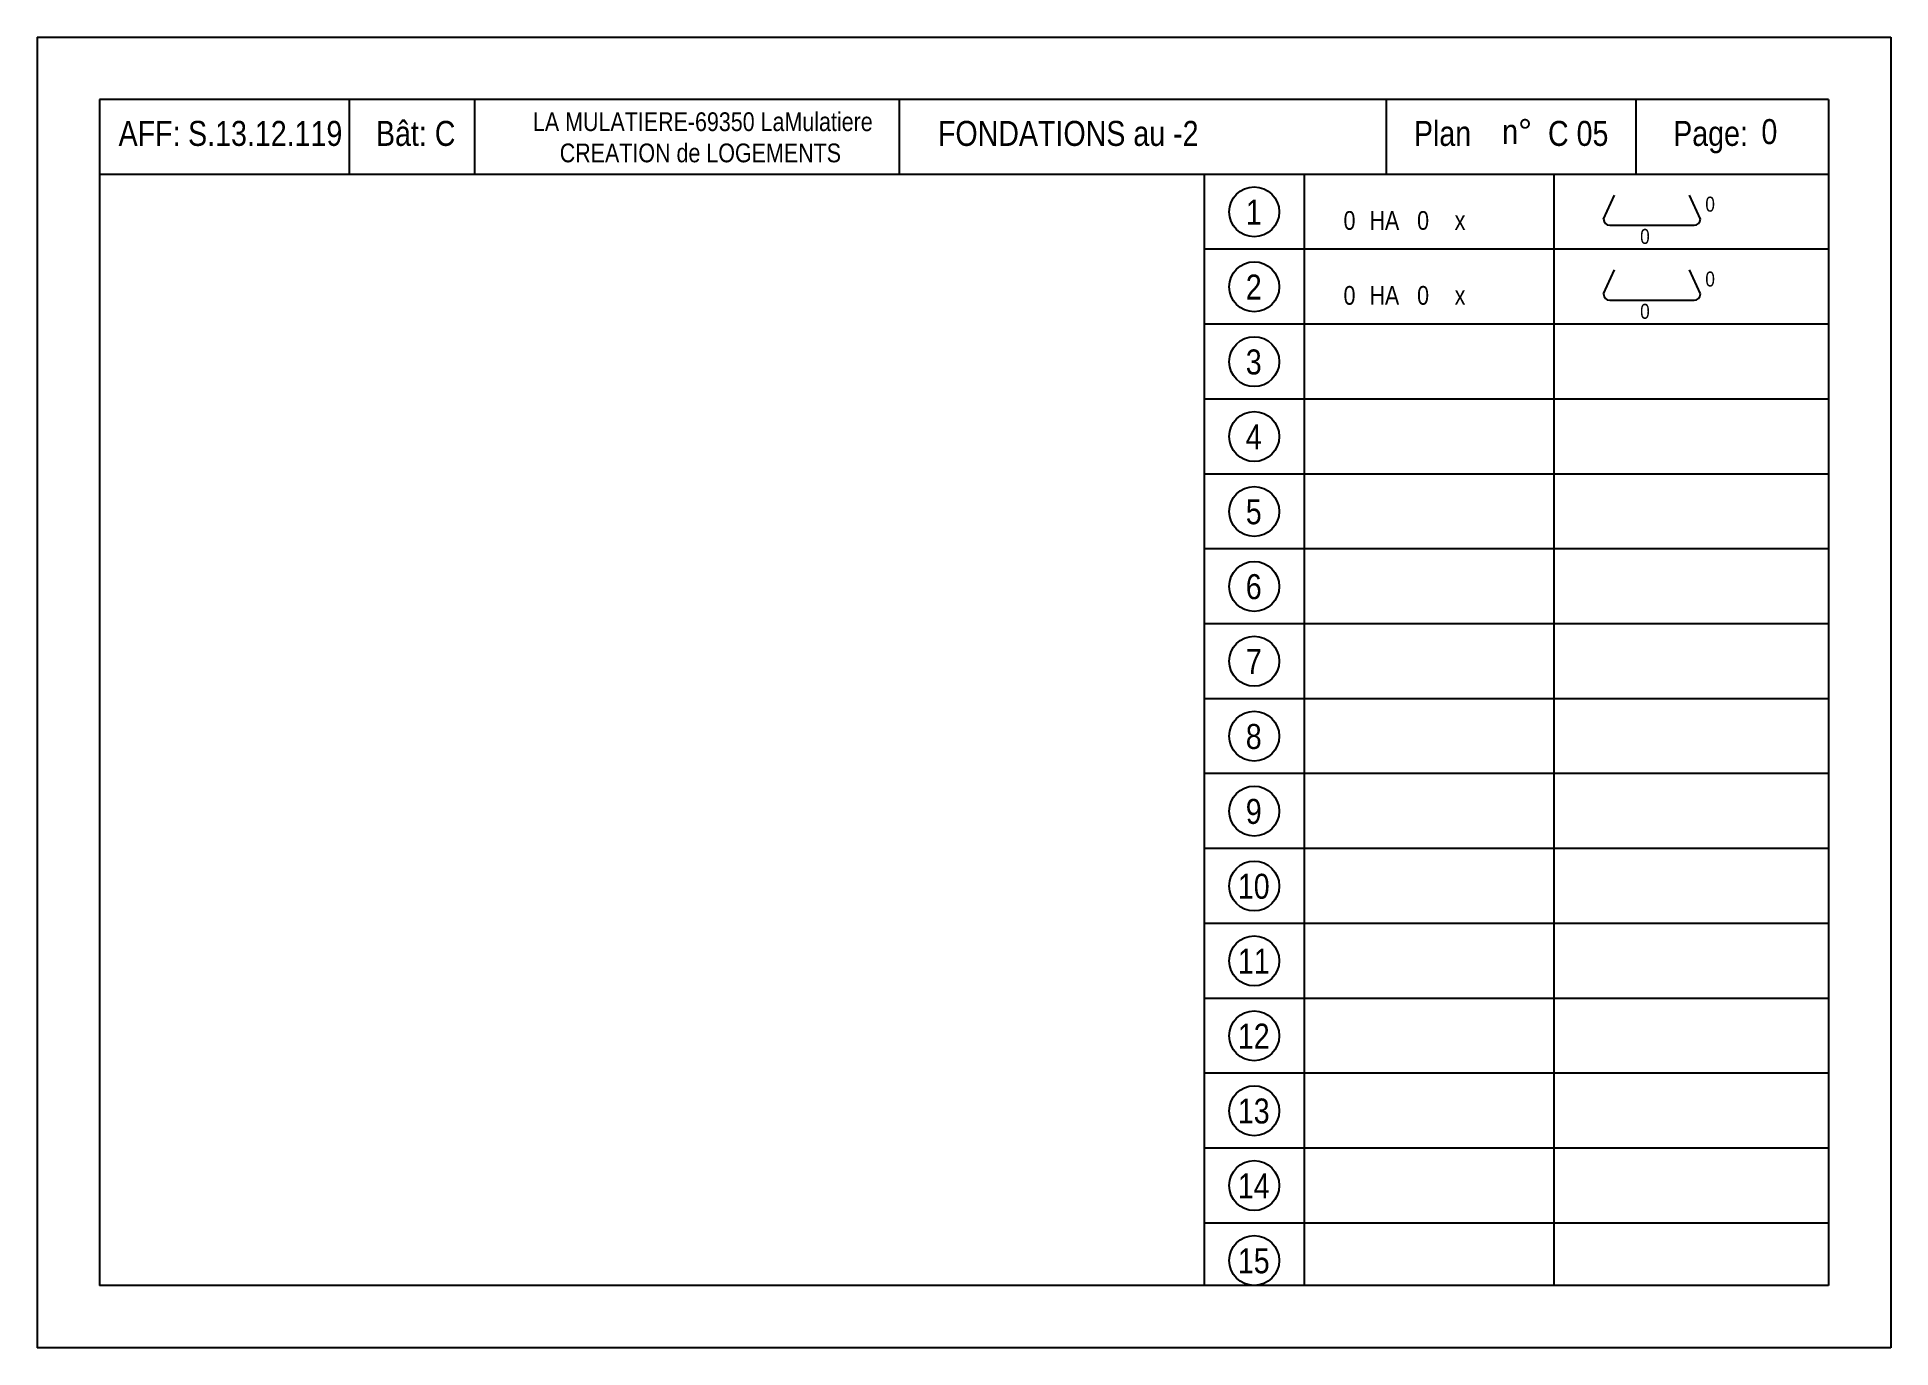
# Model space of a CAD drawing. Header units: centimetres. Extents: x -4990 to 114398, y -61489 to -12305.
# Drawn here: x 80282 to 81767, y -42652 to -41602 of the extents above; entities that cross this region are included whole.
import ezdxf
from ezdxf.enums import TextEntityAlignment as Align

# ---------------------------------------------------------------- set-up
doc = ezdxf.new("R2010")
doc.units = ezdxf.units.CM
doc.header["$LTSCALE"] = 0.5
for name, color, linetype in [('01_fenetres', 171, 'CONTINUOUS'), ('01_linteaux', 2, 'CONTINUOUS'), ('01_texte', 230, 'CONTINUOUS')]:
    doc.layers.add(name, color=color, linetype=linetype)
doc.styles.add('STYLE2', font='ARIALN.TTF')

msp = doc.modelspace()

# ---------------------------------------------------------------- texts
at = {"layer": '01_texte', "style": 'STYLE2'}
for s, height, p in [('S.13.12.119', 20, (80402.96, -41689.151)), ('Bât: C', 20, (80553.46, -41689.151)), ('LA MULATIERE-69350 LaMulatiere', 15, (80679.197, -41677.284)), ('FONDATIONS au -2', 20, (81003.618, -41689.151)), ('Plan', 20, (81384.913, -41689.151)), ('n%%D', 20, (81455.598, -41687.709)), (' C 05', 20, (81485.941, -41689.151)), ('0', 20, (81663.267, -41687.709)), ('AFF:', 20, (80347.296, -41689.151)), ('Page:', 20, (81592.582, -41689.151)), ('CREATION de LOGEMENTS', 15, (80700.679, -41702.284)), ('HA', 15, (81349.291, -41756.402)), ('0', 15, (81387.459, -41756.402)), ('0', 12, (81618.342, -41741.825)), ('x', 15, (81417.559, -41756.402)), ('0', 12, (81566.142, -41767.671)), ('HA', 15, (81349.291, -41816.402)), ('0', 15, (81387.459, -41816.402)), ('0', 12, (81618.342, -41801.825)), ('x', 15, (81417.559, -41816.402)), ('0', 12, (81566.142, -41827.671))]:
    msp.add_text(s, height=height, dxfattribs=at).set_placement(p)
for s, p in [('1', (81256.596, -41742.226)), ('2', (81256.596, -41802.226)), ('3', (81256.596, -41862.226)), ('4', (81256.596, -41922.226)), ('5', (81256.596, -41982.226)), ('6', (81256.596, -42042.226)), ('7', (81256.596, -42102.226)), ('8', (81256.596, -42162.226)), ('9', (81256.596, -42222.226)), ('10', (81256.596, -42282.226)), ('11', (81256.596, -42342.226)), ('12', (81256.596, -42402.226)), ('13', (81256.596, -42462.226)), ('14', (81256.596, -42522.226)), ('15', (81256.596, -42582.226))]:
    msp.add_text(s, height=20, dxfattribs=at).set_placement(p, align=Align.MIDDLE_CENTER)
for p in [(81338.089, -41756.402), (81338.089, -41816.402)]:
    msp.add_text('0', height=15, dxfattribs=at).set_placement(p, align=Align.RIGHT)

# ---------------------------------------------------------------- linework, layer by layer
at = {"layer": '01_fenetres', "ltscale": 30}
for p, q in [((81717, -41652), (80332, -41652)), ((80332, -41652), (80332, -42602)), ((80332, -41652), (80332, -42602)), ((80332, -41652), (80332, -42602)), ((80532, -41652), (80532, -41712)), ((80632.5, -41652), (80632.5, -41712)), ((80972.673, -41652), (80972.673, -41712)), ((81362.868, -41712), (81362.868, -41652)), ((81562.868, -41712), (81562.868, -41652)), ((81717, -41652), (81717, -42602)), ((81717, -41712), (80332, -41712)), ((81717, -42602), (80332, -42602))]:
    msp.add_line(p, q, dxfattribs=at)
at = {"layer": '01_linteaux', "linetype": 'Continuous'}
for p, q in [((81536.773, -41747.779), (81545.468, -41728.554)), ((81614.356, -41747.779), (81605.661, -41728.554)), ((81541.773, -41752.779), (81609.356, -41752.779)), ((81536.773, -41807.779), (81545.468, -41788.554)), ((81614.356, -41807.779), (81605.661, -41788.554)), ((81541.773, -41812.779), (81609.356, -41812.779))]:
    msp.add_line(p, q, dxfattribs=at)
for centre, start, end in [((81541.773, -41747.779), 180, 270), ((81609.356, -41747.779), 270, 0), ((81541.773, -41807.779), 180, 270), ((81609.356, -41807.779), 270, 0)]:
    msp.add_arc(centre, 5, start, end, dxfattribs=at)
at = {"layer": '01_texte', "ltscale": 30}
for p, q in [((80282, -41602), (80282, -42652)), ((80282, -41602), (81767, -41602)), ((81767, -41602), (81767, -42652)), ((81767, -41602), (81767, -42652)), ((81217, -41712), (81217, -42602)), ((81297, -41712), (81297, -42602)), ((81497, -41712), (81497, -42602)), ((81717, -41772), (81217, -41772)), ((81717, -41832), (81217, -41832)), ((81717, -41892), (81217, -41892)), ((81717, -41952), (81217, -41952)), ((81717, -42012), (81217, -42012)), ((81717, -42072), (81217, -42072)), ((81717, -42132), (81217, -42132)), ((81717, -42192), (81217, -42192)), ((81717, -42252), (81217, -42252)), ((81717, -42312), (81217, -42312)), ((81717, -42372), (81217, -42372)), ((81717, -42432), (81217, -42432)), ((81717, -42492), (81217, -42492)), ((81717, -42552), (81217, -42552)), ((81767, -42652), (80282, -42652))]:
    msp.add_line(p, q, dxfattribs=at)
at = {"layer": '01_texte'}
for centre in [(81257, -41742), (81257, -41802), (81257, -41862), (81257, -41922), (81257, -41982), (81257, -42042), (81257, -42102), (81257, -42162), (81257, -42222), (81257, -42282), (81257, -42342), (81257, -42402), (81257, -42462), (81257, -42522), (81257, -42582)]:
    msp.add_circle(centre, 20, dxfattribs=at)

msp.set_redraw_order([(e.dxf.handle, doc.entitydb.next_handle()) for e in msp.query("TEXT MTEXT ATTDEF DIMENSION ARC_DIMENSION")])  # texts and dimensions are drawn at this point

doc.saveas('drawing.dxf')
